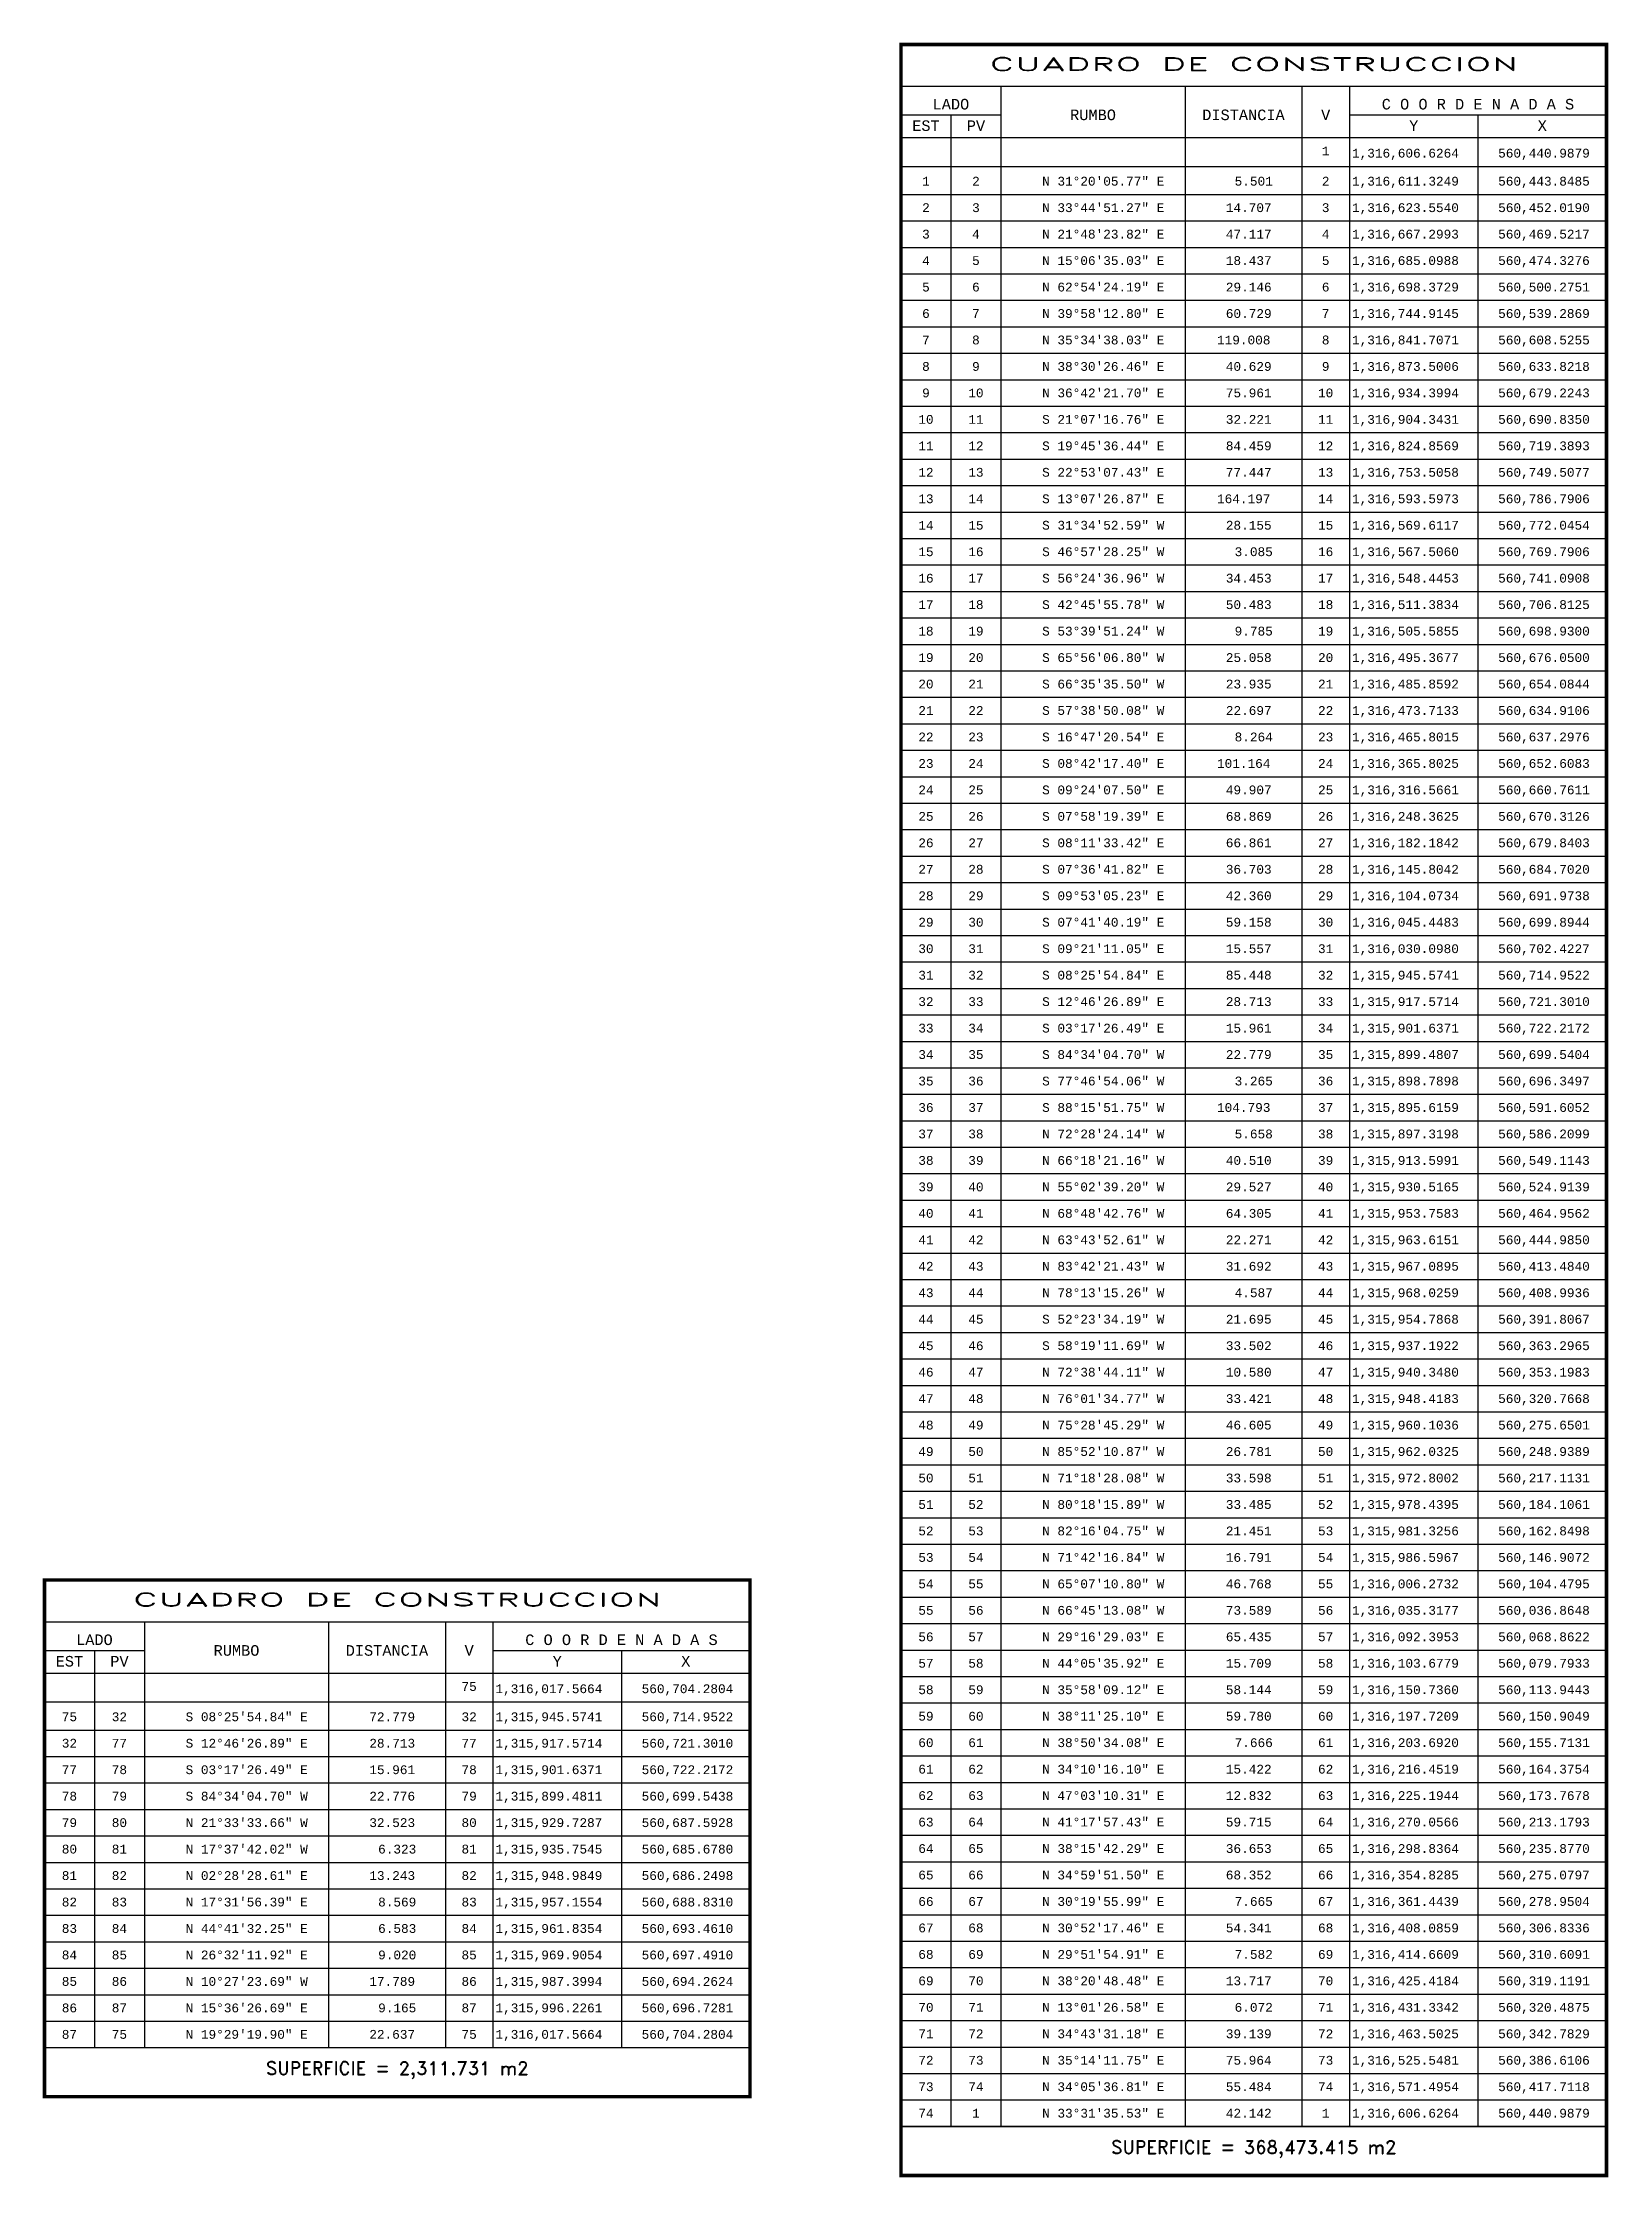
# Model space of a CAD drawing. Header units: millimetres. Extents: x -6666 to 12802, y -941 to 4807.
# Drawn here: x -3841 to -3397, y 3782 to 4387 of the extents above; entities that cross this region are included whole.
import ezdxf
from ezdxf.enums import TextEntityAlignment as Align

# ---------------------------------------------------------------- set-up
doc = ezdxf.new("R2010")
doc.units = ezdxf.units.MM
for name, color, linetype in [('CVL_CUADCON', 1, 'Continuous'), ('CVL_CUADCON_LIN', 8, 'Continuous'), ('CVL_CUADCON_TIT', 1, 'Continuous'), ('CVL_CUADCON_TX', 2, 'Continuous')]:
    doc.layers.add(name, color=color, linetype=linetype)
doc.styles.add('HUECA1', font='HUECA1.shx')
doc.styles.add('MONOTXT4', font='MONOTXT4.shx')

msp = doc.modelspace()

# ---------------------------------------------------------------- texts
at = {"layer": 'CVL_CUADCON_TIT', "color": 1, "style": 'HUECA1', "width": 1.758658}
for p, p2 in [((-3572.6985, 4378.6512), (-3422.766, 4378.6512)), ((-3815.4087, 3943.4903), (-3665.4762, 3943.4903))]:
    msp.add_text('CUADRO DE CONSTRUCCION', height=3.75, dxfattribs=at).set_placement(p, p2, align=Align.FIT)
at = {"layer": 'CVL_CUADCON_TIT', "color": 1, "style": 'MONOTXT4'}
for s, p in [('LADO', (-3583.5485, 4367.6562)), ('C O O R D E N A D A S', (-3434.1985, 4367.6562)), ('EST', (-3590.6235, 4361.5662)), ('PV', (-3576.4485, 4361.5662)), ('Y', (-3452.3985, 4361.5662)), ('X', (-3415.9735, 4361.5662)), ('LADO', (-3826.2587, 3932.4953)), ('C O O R D E N A D A S', (-3676.9087, 3932.4953)), ('EST', (-3833.3337, 3926.4053)), ('PV', (-3819.1587, 3926.4053)), ('Y', (-3695.1087, 3926.4053)), ('X', (-3658.6837, 3926.4053))]:
    msp.add_text(s, height=3, dxfattribs=at).set_placement(p, align=Align.CENTER)
at = {"layer": 'CVL_CUADCON_TIT', "color": 1}
for s, height, style, p in [('RUMBO', 3, 'MONOTXT4', (-3543.2735, 4366.1262)), ('DISTANCIA', 3, 'MONOTXT4', (-3500.6485, 4366.1262)), ('V', 3, 'MONOTXT4', (-3477.3485, 4366.1262)), ('RUMBO', 3, 'MONOTXT4', (-3785.9837, 3930.9653)), ('DISTANCIA', 3, 'MONOTXT4', (-3743.3587, 3930.9653)), ('V', 3, 'MONOTXT4', (-3720.0587, 3930.9653)), ('SUPERFICIE = 2,311.731 m2', 3.75, 'HUECA1', (-3740.4425, 3811.9978)), ('SUPERFICIE = 368,473.415 m2', 3.75, 'HUECA1', (-3497.7322, 3789.6587))]:
    msp.add_text(s, height=height, dxfattribs=dict(at, style=style)).set_placement(p, align=Align.MIDDLE)
at = {"layer": 'CVL_CUADCON_TX', "color": 2, "style": 'MONOTXT4'}
for s, p in [('1', (-3477.3585, 4354.6462)), ('1', (-3590.6235, 4346.0762)), ('2', (-3576.4622, 4346.0762)), ('2', (-3477.3585, 4346.0762)), ('2', (-3590.6235, 4338.5762)), ('3', (-3576.4622, 4338.5762)), ('3', (-3477.3585, 4338.5762)), ('3', (-3590.6235, 4331.0762)), ('4', (-3576.4622, 4331.0762)), ('4', (-3477.3585, 4331.0762)), ('4', (-3590.6235, 4323.5762)), ('5', (-3576.4622, 4323.5762)), ('5', (-3477.3585, 4323.5762)), ('5', (-3590.6235, 4316.0762)), ('6', (-3576.4622, 4316.0762)), ('6', (-3477.3585, 4316.0762)), ('6', (-3590.6235, 4308.5762)), ('7', (-3576.4622, 4308.5762)), ('7', (-3477.3585, 4308.5762)), ('7', (-3590.6235, 4301.0762)), ('8', (-3576.4622, 4301.0762)), ('8', (-3477.3585, 4301.0762)), ('8', (-3590.6235, 4293.5762)), ('9', (-3576.4622, 4293.5762)), ('9', (-3477.3585, 4293.5762)), ('9', (-3590.6235, 4286.0762)), ('10', (-3576.4622, 4286.0762)), ('10', (-3477.3585, 4286.0762)), ('10', (-3590.6235, 4278.5762)), ('11', (-3576.4622, 4278.5762)), ('11', (-3477.3585, 4278.5762)), ('11', (-3590.6235, 4271.0762)), ('12', (-3576.4622, 4271.0762)), ('12', (-3477.3585, 4271.0762)), ('12', (-3590.6235, 4263.5762)), ('13', (-3576.4622, 4263.5762)), ('13', (-3477.3585, 4263.5762)), ('13', (-3590.6235, 4256.0762)), ('14', (-3576.4622, 4256.0762)), ('14', (-3477.3585, 4256.0762)), ('14', (-3590.6235, 4248.5762)), ('15', (-3576.4622, 4248.5762)), ('15', (-3477.3585, 4248.5762)), ('15', (-3590.6235, 4241.0762)), ('16', (-3576.4622, 4241.0762)), ('16', (-3477.3585, 4241.0762)), ('16', (-3590.6235, 4233.5762)), ('17', (-3576.4622, 4233.5762)), ('17', (-3477.3585, 4233.5762)), ('17', (-3590.6235, 4226.0762)), ('18', (-3576.4622, 4226.0762)), ('18', (-3477.3585, 4226.0762)), ('18', (-3590.6235, 4218.5762)), ('19', (-3576.4622, 4218.5762)), ('19', (-3477.3585, 4218.5762)), ('19', (-3590.6235, 4211.0762)), ('20', (-3576.4622, 4211.0762)), ('20', (-3477.3585, 4211.0762)), ('20', (-3590.6235, 4203.5762)), ('21', (-3576.4622, 4203.5762)), ('21', (-3477.3585, 4203.5762)), ('21', (-3590.6235, 4196.0762)), ('22', (-3576.4622, 4196.0762)), ('22', (-3477.3585, 4196.0762)), ('22', (-3590.6235, 4188.5762)), ('23', (-3576.4622, 4188.5762)), ('23', (-3477.3585, 4188.5762)), ('23', (-3590.6235, 4181.0762)), ('24', (-3576.4622, 4181.0762)), ('24', (-3477.3585, 4181.0762)), ('24', (-3590.6235, 4173.5762)), ('25', (-3576.4622, 4173.5762)), ('25', (-3477.3585, 4173.5762)), ('25', (-3590.6235, 4166.0762)), ('26', (-3576.4622, 4166.0762)), ('26', (-3477.3585, 4166.0762)), ('26', (-3590.6235, 4158.5762)), ('27', (-3576.4622, 4158.5762)), ('27', (-3477.3585, 4158.5762)), ('27', (-3590.6235, 4151.0762)), ('28', (-3576.4622, 4151.0762)), ('28', (-3477.3585, 4151.0762)), ('28', (-3590.6235, 4143.5762)), ('29', (-3576.4622, 4143.5762)), ('29', (-3477.3585, 4143.5762)), ('29', (-3590.6235, 4136.0762)), ('30', (-3576.4622, 4136.0762)), ('30', (-3477.3585, 4136.0762)), ('30', (-3590.6235, 4128.5762)), ('31', (-3576.4622, 4128.5762)), ('31', (-3477.3585, 4128.5762)), ('31', (-3590.6235, 4121.0762)), ('32', (-3576.4622, 4121.0762)), ('32', (-3477.3585, 4121.0762)), ('32', (-3590.6235, 4113.5762)), ('33', (-3576.4622, 4113.5762)), ('33', (-3477.3585, 4113.5762)), ('33', (-3590.6235, 4106.0762)), ('34', (-3576.4622, 4106.0762)), ('34', (-3477.3585, 4106.0762)), ('34', (-3590.6235, 4098.5762)), ('35', (-3576.4622, 4098.5762)), ('35', (-3477.3585, 4098.5762)), ('35', (-3590.6235, 4091.0762)), ('36', (-3576.4622, 4091.0762)), ('36', (-3477.3585, 4091.0762)), ('36', (-3590.6235, 4083.5762)), ('37', (-3576.4622, 4083.5762)), ('37', (-3477.3585, 4083.5762)), ('37', (-3590.6235, 4076.0762)), ('38', (-3576.4622, 4076.0762)), ('38', (-3477.3585, 4076.0762)), ('38', (-3590.6235, 4068.5762)), ('39', (-3576.4622, 4068.5762)), ('39', (-3477.3585, 4068.5762)), ('39', (-3590.6235, 4061.0762)), ('40', (-3576.4622, 4061.0762)), ('40', (-3477.3585, 4061.0762)), ('40', (-3590.6235, 4053.5762)), ('41', (-3576.4622, 4053.5762)), ('41', (-3477.3585, 4053.5762)), ('41', (-3590.6235, 4046.0762)), ('42', (-3576.4622, 4046.0762)), ('42', (-3477.3585, 4046.0762)), ('42', (-3590.6235, 4038.5762)), ('43', (-3576.4622, 4038.5762)), ('43', (-3477.3585, 4038.5762)), ('43', (-3590.6235, 4031.0762)), ('44', (-3576.4622, 4031.0762)), ('44', (-3477.3585, 4031.0762)), ('44', (-3590.6235, 4023.5762)), ('45', (-3576.4622, 4023.5762)), ('45', (-3477.3585, 4023.5762)), ('45', (-3590.6235, 4016.0762)), ('46', (-3576.4622, 4016.0762)), ('46', (-3477.3585, 4016.0762)), ('46', (-3590.6235, 4008.5762)), ('47', (-3576.4622, 4008.5762)), ('47', (-3477.3585, 4008.5762)), ('47', (-3590.6235, 4001.0762)), ('48', (-3576.4622, 4001.0762)), ('48', (-3477.3585, 4001.0762)), ('48', (-3590.6235, 3993.5762)), ('49', (-3576.4622, 3993.5762)), ('49', (-3477.3585, 3993.5762)), ('49', (-3590.6235, 3986.0762)), ('50', (-3576.4622, 3986.0762)), ('50', (-3477.3585, 3986.0762)), ('50', (-3590.6235, 3978.5762)), ('51', (-3576.4622, 3978.5762)), ('51', (-3477.3585, 3978.5762)), ('51', (-3590.6235, 3971.0762)), ('52', (-3576.4622, 3971.0762)), ('52', (-3477.3585, 3971.0762)), ('52', (-3590.6235, 3963.5762)), ('53', (-3576.4622, 3963.5762)), ('53', (-3477.3585, 3963.5762)), ('53', (-3590.6235, 3956.0762)), ('54', (-3576.4622, 3956.0762)), ('54', (-3477.3585, 3956.0762)), ('54', (-3590.6235, 3948.5762)), ('55', (-3576.4622, 3948.5762)), ('55', (-3477.3585, 3948.5762)), ('55', (-3590.6235, 3941.0762)), ('56', (-3576.4622, 3941.0762)), ('56', (-3477.3585, 3941.0762)), ('56', (-3590.6235, 3933.5762)), ('57', (-3576.4622, 3933.5762)), ('57', (-3477.3585, 3933.5762)), ('57', (-3590.6235, 3926.0762)), ('58', (-3576.4622, 3926.0762)), ('58', (-3477.3585, 3926.0762)), ('75', (-3720.0687, 3919.4853)), ('58', (-3590.6235, 3918.5762)), ('59', (-3576.4622, 3918.5762)), ('59', (-3477.3585, 3918.5762)), ('75', (-3833.3337, 3910.9153)), ('32', (-3819.1725, 3910.9153)), ('32', (-3720.0687, 3910.9153)), ('59', (-3590.6235, 3911.0762)), ('60', (-3576.4622, 3911.0762)), ('60', (-3477.3585, 3911.0762)), ('32', (-3833.3337, 3903.4153)), ('77', (-3819.1725, 3903.4153)), ('77', (-3720.0687, 3903.4153)), ('60', (-3590.6235, 3903.5762)), ('61', (-3576.4622, 3903.5762)), ('61', (-3477.3585, 3903.5762)), ('77', (-3833.3337, 3895.9153)), ('78', (-3819.1725, 3895.9153)), ('78', (-3720.0687, 3895.9153)), ('61', (-3590.6235, 3896.0762)), ('62', (-3576.4622, 3896.0762)), ('62', (-3477.3585, 3896.0762)), ('78', (-3833.3337, 3888.4153)), ('79', (-3819.1725, 3888.4153)), ('79', (-3720.0687, 3888.4153)), ('62', (-3590.6235, 3888.5762)), ('63', (-3576.4622, 3888.5762)), ('63', (-3477.3585, 3888.5762)), ('63', (-3590.6235, 3881.0762)), ('64', (-3576.4622, 3881.0762)), ('64', (-3477.3585, 3881.0762)), ('79', (-3833.3337, 3880.9153)), ('80', (-3819.1725, 3880.9153)), ('80', (-3720.0687, 3880.9153)), ('80', (-3833.3337, 3873.4153)), ('81', (-3819.1725, 3873.4153)), ('81', (-3720.0687, 3873.4153)), ('64', (-3590.6235, 3873.5762)), ('65', (-3576.4622, 3873.5762)), ('65', (-3477.3585, 3873.5762)), ('81', (-3833.3337, 3865.9153)), ('82', (-3819.1725, 3865.9153)), ('82', (-3720.0687, 3865.9153)), ('65', (-3590.6235, 3866.0762)), ('66', (-3576.4622, 3866.0762)), ('66', (-3477.3585, 3866.0762)), ('82', (-3833.3337, 3858.4153)), ('83', (-3819.1725, 3858.4153)), ('83', (-3720.0687, 3858.4153)), ('66', (-3590.6235, 3858.5762)), ('67', (-3576.4622, 3858.5762)), ('67', (-3477.3585, 3858.5762)), ('83', (-3833.3337, 3850.9153)), ('84', (-3819.1725, 3850.9153)), ('84', (-3720.0687, 3850.9153)), ('67', (-3590.6235, 3851.0762)), ('68', (-3576.4622, 3851.0762)), ('68', (-3477.3585, 3851.0762)), ('84', (-3833.3337, 3843.4153)), ('85', (-3819.1725, 3843.4153)), ('85', (-3720.0687, 3843.4153)), ('68', (-3590.6235, 3843.5762)), ('69', (-3576.4622, 3843.5762)), ('69', (-3477.3585, 3843.5762)), ('85', (-3833.3337, 3835.9153)), ('86', (-3819.1725, 3835.9153)), ('86', (-3720.0687, 3835.9153)), ('69', (-3590.6235, 3836.0762)), ('70', (-3576.4622, 3836.0762)), ('70', (-3477.3585, 3836.0762)), ('86', (-3833.3337, 3828.4153)), ('87', (-3819.1725, 3828.4153)), ('87', (-3720.0687, 3828.4153)), ('70', (-3590.6235, 3828.5762)), ('71', (-3576.4622, 3828.5762)), ('71', (-3477.3585, 3828.5762)), ('87', (-3833.3337, 3820.9153)), ('75', (-3819.1725, 3820.9153)), ('75', (-3720.0687, 3820.9153)), ('71', (-3590.6235, 3821.0762)), ('72', (-3576.4622, 3821.0762)), ('72', (-3477.3585, 3821.0762)), ('72', (-3590.6235, 3813.5762)), ('73', (-3576.4622, 3813.5762)), ('73', (-3477.3585, 3813.5762)), ('73', (-3590.6235, 3806.0762)), ('74', (-3576.4622, 3806.0762)), ('74', (-3477.3585, 3806.0762)), ('74', (-3590.6235, 3798.5762)), ('1', (-3576.4622, 3798.5762)), ('1', (-3477.3585, 3798.5762))]:
    msp.add_text(s, height=2.5, dxfattribs=at).set_placement(p, align=Align.CENTER)
for s, p in [('1,316,606.6264', (-3469.8985, 4354.0212)), ('560,440.9879', (-3428.4735, 4354.0212)), ('N 31%%d20\'05.77" E', (-3557.6985, 4346.0762)), ('5.501', (-3503.1485, 4346.0762)), ('1,316,611.3249', (-3469.8985, 4346.0762)), ('560,443.8485', (-3428.4735, 4346.0762)), ('N 33%%d44\'51.27" E', (-3557.6985, 4338.5762)), ('14.707', (-3505.6485, 4338.5762)), ('1,316,623.5540', (-3469.8985, 4338.5762)), ('560,452.0190', (-3428.4735, 4338.5762)), ('N 21%%d48\'23.82" E', (-3557.6985, 4331.0762)), ('47.117', (-3505.6485, 4331.0762)), ('1,316,667.2993', (-3469.8985, 4331.0762)), ('560,469.5217', (-3428.4735, 4331.0762)), ('N 15%%d06\'35.03" E', (-3557.6985, 4323.5762)), ('18.437', (-3505.6485, 4323.5762)), ('1,316,685.0988', (-3469.8985, 4323.5762)), ('560,474.3276', (-3428.4735, 4323.5762)), ('N 62%%d54\'24.19" E', (-3557.6985, 4316.0762)), ('29.146', (-3505.6485, 4316.0762)), ('1,316,698.3729', (-3469.8985, 4316.0762)), ('560,500.2751', (-3428.4735, 4316.0762)), ('N 39%%d58\'12.80" E', (-3557.6985, 4308.5762)), ('60.729', (-3505.6485, 4308.5762)), ('1,316,744.9145', (-3469.8985, 4308.5762)), ('560,539.2869', (-3428.4735, 4308.5762)), ('N 35%%d34\'38.03" E', (-3557.6985, 4301.0762)), ('119.008', (-3508.1485, 4301.0762)), ('1,316,841.7071', (-3469.8985, 4301.0762)), ('560,608.5255', (-3428.4735, 4301.0762)), ('N 38%%d30\'26.46" E', (-3557.6985, 4293.5762)), ('40.629', (-3505.6485, 4293.5762)), ('1,316,873.5006', (-3469.8985, 4293.5762)), ('560,633.8218', (-3428.4735, 4293.5762)), ('N 36%%d42\'21.70" E', (-3557.6985, 4286.0762)), ('75.961', (-3505.6485, 4286.0762)), ('1,316,934.3994', (-3469.8985, 4286.0762)), ('560,679.2243', (-3428.4735, 4286.0762)), ('S 21%%d07\'16.76" E', (-3557.6985, 4278.5762)), ('32.221', (-3505.6485, 4278.5762)), ('1,316,904.3431', (-3469.8985, 4278.5762)), ('560,690.8350', (-3428.4735, 4278.5762)), ('S 19%%d45\'36.44" E', (-3557.6985, 4271.0762)), ('84.459', (-3505.6485, 4271.0762)), ('1,316,824.8569', (-3469.8985, 4271.0762)), ('560,719.3893', (-3428.4735, 4271.0762)), ('S 22%%d53\'07.43" E', (-3557.6985, 4263.5762)), ('77.447', (-3505.6485, 4263.5762)), ('1,316,753.5058', (-3469.8985, 4263.5762)), ('560,749.5077', (-3428.4735, 4263.5762)), ('S 13%%d07\'26.87" E', (-3557.6985, 4256.0762)), ('164.197', (-3508.1485, 4256.0762)), ('1,316,593.5973', (-3469.8985, 4256.0762)), ('560,786.7906', (-3428.4735, 4256.0762)), ('S 31%%d34\'52.59" W', (-3557.6985, 4248.5762)), ('28.155', (-3505.6485, 4248.5762)), ('1,316,569.6117', (-3469.8985, 4248.5762)), ('560,772.0454', (-3428.4735, 4248.5762)), ('S 46%%d57\'28.25" W', (-3557.6985, 4241.0762)), ('3.085', (-3503.1485, 4241.0762)), ('1,316,567.5060', (-3469.8985, 4241.0762)), ('560,769.7906', (-3428.4735, 4241.0762)), ('S 56%%d24\'36.96" W', (-3557.6985, 4233.5762)), ('34.453', (-3505.6485, 4233.5762)), ('1,316,548.4453', (-3469.8985, 4233.5762)), ('560,741.0908', (-3428.4735, 4233.5762)), ('S 42%%d45\'55.78" W', (-3557.6985, 4226.0762)), ('50.483', (-3505.6485, 4226.0762)), ('1,316,511.3834', (-3469.8985, 4226.0762)), ('560,706.8125', (-3428.4735, 4226.0762)), ('S 53%%d39\'51.24" W', (-3557.6985, 4218.5762)), ('9.785', (-3503.1485, 4218.5762)), ('1,316,505.5855', (-3469.8985, 4218.5762)), ('560,698.9300', (-3428.4735, 4218.5762)), ('S 65%%d56\'06.80" W', (-3557.6985, 4211.0762)), ('25.058', (-3505.6485, 4211.0762)), ('1,316,495.3677', (-3469.8985, 4211.0762)), ('560,676.0500', (-3428.4735, 4211.0762)), ('S 66%%d35\'35.50" W', (-3557.6985, 4203.5762)), ('23.935', (-3505.6485, 4203.5762)), ('1,316,485.8592', (-3469.8985, 4203.5762)), ('560,654.0844', (-3428.4735, 4203.5762)), ('S 57%%d38\'50.08" W', (-3557.6985, 4196.0762)), ('22.697', (-3505.6485, 4196.0762)), ('1,316,473.7133', (-3469.8985, 4196.0762)), ('560,634.9106', (-3428.4735, 4196.0762)), ('S 16%%d47\'20.54" E', (-3557.6985, 4188.5762)), ('8.264', (-3503.1485, 4188.5762)), ('1,316,465.8015', (-3469.8985, 4188.5762)), ('560,637.2976', (-3428.4735, 4188.5762)), ('S 08%%d42\'17.40" E', (-3557.6985, 4181.0762)), ('101.164', (-3508.1485, 4181.0762)), ('1,316,365.8025', (-3469.8985, 4181.0762)), ('560,652.6083', (-3428.4735, 4181.0762)), ('S 09%%d24\'07.50" E', (-3557.6985, 4173.5762)), ('49.907', (-3505.6485, 4173.5762)), ('1,316,316.5661', (-3469.8985, 4173.5762)), ('560,660.7611', (-3428.4735, 4173.5762)), ('S 07%%d58\'19.39" E', (-3557.6985, 4166.0762)), ('68.869', (-3505.6485, 4166.0762)), ('1,316,248.3625', (-3469.8985, 4166.0762)), ('560,670.3126', (-3428.4735, 4166.0762)), ('S 08%%d11\'33.42" E', (-3557.6985, 4158.5762)), ('66.861', (-3505.6485, 4158.5762)), ('1,316,182.1842', (-3469.8985, 4158.5762)), ('560,679.8403', (-3428.4735, 4158.5762)), ('S 07%%d36\'41.82" E', (-3557.6985, 4151.0762)), ('36.703', (-3505.6485, 4151.0762)), ('1,316,145.8042', (-3469.8985, 4151.0762)), ('560,684.7020', (-3428.4735, 4151.0762)), ('S 09%%d53\'05.23" E', (-3557.6985, 4143.5762)), ('42.360', (-3505.6485, 4143.5762)), ('1,316,104.0734', (-3469.8985, 4143.5762)), ('560,691.9738', (-3428.4735, 4143.5762)), ('S 07%%d41\'40.19" E', (-3557.6985, 4136.0762)), ('59.158', (-3505.6485, 4136.0762)), ('1,316,045.4483', (-3469.8985, 4136.0762)), ('560,699.8944', (-3428.4735, 4136.0762)), ('S 09%%d21\'11.05" E', (-3557.6985, 4128.5762)), ('15.557', (-3505.6485, 4128.5762)), ('1,316,030.0980', (-3469.8985, 4128.5762)), ('560,702.4227', (-3428.4735, 4128.5762)), ('S 08%%d25\'54.84" E', (-3557.6985, 4121.0762)), ('85.448', (-3505.6485, 4121.0762)), ('1,315,945.5741', (-3469.8985, 4121.0762)), ('560,714.9522', (-3428.4735, 4121.0762)), ('S 12%%d46\'26.89" E', (-3557.6985, 4113.5762)), ('28.713', (-3505.6485, 4113.5762)), ('1,315,917.5714', (-3469.8985, 4113.5762)), ('560,721.3010', (-3428.4735, 4113.5762)), ('S 03%%d17\'26.49" E', (-3557.6985, 4106.0762)), ('15.961', (-3505.6485, 4106.0762)), ('1,315,901.6371', (-3469.8985, 4106.0762)), ('560,722.2172', (-3428.4735, 4106.0762)), ('S 84%%d34\'04.70" W', (-3557.6985, 4098.5762)), ('22.779', (-3505.6485, 4098.5762)), ('1,315,899.4807', (-3469.8985, 4098.5762)), ('560,699.5404', (-3428.4735, 4098.5762)), ('S 77%%d46\'54.06" W', (-3557.6985, 4091.0762)), ('3.265', (-3503.1485, 4091.0762)), ('1,315,898.7898', (-3469.8985, 4091.0762)), ('560,696.3497', (-3428.4735, 4091.0762)), ('S 88%%d15\'51.75" W', (-3557.6985, 4083.5762)), ('104.793', (-3508.1485, 4083.5762)), ('1,315,895.6159', (-3469.8985, 4083.5762)), ('560,591.6052', (-3428.4735, 4083.5762)), ('N 72%%d28\'24.14" W', (-3557.6985, 4076.0762)), ('5.658', (-3503.1485, 4076.0762)), ('1,315,897.3198', (-3469.8985, 4076.0762)), ('560,586.2099', (-3428.4735, 4076.0762)), ('N 66%%d18\'21.16" W', (-3557.6985, 4068.5762)), ('40.510', (-3505.6485, 4068.5762)), ('1,315,913.5991', (-3469.8985, 4068.5762)), ('560,549.1143', (-3428.4735, 4068.5762)), ('N 55%%d02\'39.20" W', (-3557.6985, 4061.0762)), ('29.527', (-3505.6485, 4061.0762)), ('1,315,930.5165', (-3469.8985, 4061.0762)), ('560,524.9139', (-3428.4735, 4061.0762)), ('N 68%%d48\'42.76" W', (-3557.6985, 4053.5762)), ('64.305', (-3505.6485, 4053.5762)), ('1,315,953.7583', (-3469.8985, 4053.5762)), ('560,464.9562', (-3428.4735, 4053.5762)), ('N 63%%d43\'52.61" W', (-3557.6985, 4046.0762)), ('22.271', (-3505.6485, 4046.0762)), ('1,315,963.6151', (-3469.8985, 4046.0762)), ('560,444.9850', (-3428.4735, 4046.0762)), ('N 83%%d42\'21.43" W', (-3557.6985, 4038.5762)), ('31.692', (-3505.6485, 4038.5762)), ('1,315,967.0895', (-3469.8985, 4038.5762)), ('560,413.4840', (-3428.4735, 4038.5762)), ('N 78%%d13\'15.26" W', (-3557.6985, 4031.0762)), ('4.587', (-3503.1485, 4031.0762)), ('1,315,968.0259', (-3469.8985, 4031.0762)), ('560,408.9936', (-3428.4735, 4031.0762)), ('S 52%%d23\'34.19" W', (-3557.6985, 4023.5762)), ('21.695', (-3505.6485, 4023.5762)), ('1,315,954.7868', (-3469.8985, 4023.5762)), ('560,391.8067', (-3428.4735, 4023.5762)), ('S 58%%d19\'11.69" W', (-3557.6985, 4016.0762)), ('33.502', (-3505.6485, 4016.0762)), ('1,315,937.1922', (-3469.8985, 4016.0762)), ('560,363.2965', (-3428.4735, 4016.0762)), ('N 72%%d38\'44.11" W', (-3557.6985, 4008.5762)), ('10.580', (-3505.6485, 4008.5762)), ('1,315,940.3480', (-3469.8985, 4008.5762)), ('560,353.1983', (-3428.4735, 4008.5762)), ('N 76%%d01\'34.77" W', (-3557.6985, 4001.0762)), ('33.421', (-3505.6485, 4001.0762)), ('1,315,948.4183', (-3469.8985, 4001.0762)), ('560,320.7668', (-3428.4735, 4001.0762)), ('N 75%%d28\'45.29" W', (-3557.6985, 3993.5762)), ('46.605', (-3505.6485, 3993.5762)), ('1,315,960.1036', (-3469.8985, 3993.5762)), ('560,275.6501', (-3428.4735, 3993.5762)), ('N 85%%d52\'10.87" W', (-3557.6985, 3986.0762)), ('26.781', (-3505.6485, 3986.0762)), ('1,315,962.0325', (-3469.8985, 3986.0762)), ('560,248.9389', (-3428.4735, 3986.0762)), ('N 71%%d18\'28.08" W', (-3557.6985, 3978.5762)), ('33.598', (-3505.6485, 3978.5762)), ('1,315,972.8002', (-3469.8985, 3978.5762)), ('560,217.1131', (-3428.4735, 3978.5762)), ('N 80%%d18\'15.89" W', (-3557.6985, 3971.0762)), ('33.485', (-3505.6485, 3971.0762)), ('1,315,978.4395', (-3469.8985, 3971.0762)), ('560,184.1061', (-3428.4735, 3971.0762)), ('N 82%%d16\'04.75" W', (-3557.6985, 3963.5762)), ('21.451', (-3505.6485, 3963.5762)), ('1,315,981.3256', (-3469.8985, 3963.5762)), ('560,162.8498', (-3428.4735, 3963.5762)), ('N 71%%d42\'16.84" W', (-3557.6985, 3956.0762)), ('16.791', (-3505.6485, 3956.0762)), ('1,315,986.5967', (-3469.8985, 3956.0762)), ('560,146.9072', (-3428.4735, 3956.0762)), ('N 65%%d07\'10.80" W', (-3557.6985, 3948.5762)), ('46.768', (-3505.6485, 3948.5762)), ('1,316,006.2732', (-3469.8985, 3948.5762)), ('560,104.4795', (-3428.4735, 3948.5762)), ('N 66%%d45\'13.08" W', (-3557.6985, 3941.0762)), ('73.589', (-3505.6485, 3941.0762)), ('1,316,035.3177', (-3469.8985, 3941.0762)), ('560,036.8648', (-3428.4735, 3941.0762)), ('N 29%%d16\'29.03" E', (-3557.6985, 3933.5762)), ('65.435', (-3505.6485, 3933.5762)), ('1,316,092.3953', (-3469.8985, 3933.5762)), ('560,068.8622', (-3428.4735, 3933.5762)), ('N 44%%d05\'35.92" E', (-3557.6985, 3926.0762)), ('15.709', (-3505.6485, 3926.0762)), ('1,316,103.6779', (-3469.8985, 3926.0762)), ('560,079.7933', (-3428.4735, 3926.0762)), ('1,316,017.5664', (-3712.6087, 3918.8603)), ('560,704.2804', (-3671.1837, 3918.8603)), ('N 35%%d58\'09.12" E', (-3557.6985, 3918.5762)), ('58.144', (-3505.6485, 3918.5762)), ('1,316,150.7360', (-3469.8985, 3918.5762)), ('560,113.9443', (-3428.4735, 3918.5762)), ('N 38%%d11\'25.10" E', (-3557.6985, 3911.0762)), ('S 08%%d25\'54.84" E', (-3800.4087, 3910.9153)), ('72.779', (-3748.3587, 3910.9153)), ('1,315,945.5741', (-3712.6087, 3910.9153)), ('560,714.9522', (-3671.1837, 3910.9153)), ('59.780', (-3505.6485, 3911.0762)), ('1,316,197.7209', (-3469.8985, 3911.0762)), ('560,150.9049', (-3428.4735, 3911.0762)), ('S 12%%d46\'26.89" E', (-3800.4087, 3903.4153)), ('28.713', (-3748.3587, 3903.4153)), ('1,315,917.5714', (-3712.6087, 3903.4153)), ('560,721.3010', (-3671.1837, 3903.4153)), ('N 38%%d50\'34.08" E', (-3557.6985, 3903.5762)), ('7.666', (-3503.1485, 3903.5762)), ('1,316,203.6920', (-3469.8985, 3903.5762)), ('560,155.7131', (-3428.4735, 3903.5762)), ('S 03%%d17\'26.49" E', (-3800.4087, 3895.9153)), ('15.961', (-3748.3587, 3895.9153)), ('1,315,901.6371', (-3712.6087, 3895.9153)), ('560,722.2172', (-3671.1837, 3895.9153)), ('N 34%%d10\'16.10" E', (-3557.6985, 3896.0762)), ('15.422', (-3505.6485, 3896.0762)), ('1,316,216.4519', (-3469.8985, 3896.0762)), ('560,164.3754', (-3428.4735, 3896.0762)), ('S 84%%d34\'04.70" W', (-3800.4087, 3888.4153)), ('22.776', (-3748.3587, 3888.4153)), ('1,315,899.4811', (-3712.6087, 3888.4153)), ('560,699.5438', (-3671.1837, 3888.4153)), ('N 47%%d03\'10.31" E', (-3557.6985, 3888.5762)), ('12.832', (-3505.6485, 3888.5762)), ('1,316,225.1944', (-3469.8985, 3888.5762)), ('560,173.7678', (-3428.4735, 3888.5762)), ('N 21%%d33\'33.66" W', (-3800.4087, 3880.9153)), ('N 41%%d17\'57.43" E', (-3557.6985, 3881.0762)), ('59.715', (-3505.6485, 3881.0762)), ('1,316,270.0566', (-3469.8985, 3881.0762)), ('560,213.1793', (-3428.4735, 3881.0762)), ('32.523', (-3748.3587, 3880.9153)), ('1,315,929.7287', (-3712.6087, 3880.9153)), ('560,687.5928', (-3671.1837, 3880.9153)), ('N 17%%d37\'42.02" W', (-3800.4087, 3873.4153)), ('6.323', (-3745.8587, 3873.4153)), ('1,315,935.7545', (-3712.6087, 3873.4153)), ('560,685.6780', (-3671.1837, 3873.4153)), ('N 38%%d15\'42.29" E', (-3557.6985, 3873.5762)), ('36.653', (-3505.6485, 3873.5762)), ('1,316,298.8364', (-3469.8985, 3873.5762)), ('560,235.8770', (-3428.4735, 3873.5762)), ('N 02%%d28\'28.61" E', (-3800.4087, 3865.9153)), ('13.243', (-3748.3587, 3865.9153)), ('1,315,948.9849', (-3712.6087, 3865.9153)), ('560,686.2498', (-3671.1837, 3865.9153)), ('N 34%%d59\'51.50" E', (-3557.6985, 3866.0762)), ('68.352', (-3505.6485, 3866.0762)), ('1,316,354.8285', (-3469.8985, 3866.0762)), ('560,275.0797', (-3428.4735, 3866.0762)), ('N 17%%d31\'56.39" E', (-3800.4087, 3858.4153)), ('8.569', (-3745.8587, 3858.4153)), ('1,315,957.1554', (-3712.6087, 3858.4153)), ('560,688.8310', (-3671.1837, 3858.4153)), ('N 30%%d19\'55.99" E', (-3557.6985, 3858.5762)), ('7.665', (-3503.1485, 3858.5762)), ('1,316,361.4439', (-3469.8985, 3858.5762)), ('560,278.9504', (-3428.4735, 3858.5762)), ('N 44%%d41\'32.25" E', (-3800.4087, 3850.9153)), ('6.583', (-3745.8587, 3850.9153)), ('1,315,961.8354', (-3712.6087, 3850.9153)), ('560,693.4610', (-3671.1837, 3850.9153)), ('N 30%%d52\'17.46" E', (-3557.6985, 3851.0762)), ('54.341', (-3505.6485, 3851.0762)), ('1,316,408.0859', (-3469.8985, 3851.0762)), ('560,306.8336', (-3428.4735, 3851.0762)), ('N 26%%d32\'11.92" E', (-3800.4087, 3843.4153)), ('9.020', (-3745.8587, 3843.4153)), ('1,315,969.9054', (-3712.6087, 3843.4153)), ('560,697.4910', (-3671.1837, 3843.4153)), ('N 29%%d51\'54.91" E', (-3557.6985, 3843.5762)), ('7.582', (-3503.1485, 3843.5762)), ('1,316,414.6609', (-3469.8985, 3843.5762)), ('560,310.6091', (-3428.4735, 3843.5762)), ('N 10%%d27\'23.69" W', (-3800.4087, 3835.9153)), ('17.789', (-3748.3587, 3835.9153)), ('1,315,987.3994', (-3712.6087, 3835.9153)), ('560,694.2624', (-3671.1837, 3835.9153)), ('N 38%%d20\'48.48" E', (-3557.6985, 3836.0762)), ('13.717', (-3505.6485, 3836.0762)), ('1,316,425.4184', (-3469.8985, 3836.0762)), ('560,319.1191', (-3428.4735, 3836.0762)), ('N 15%%d36\'26.69" E', (-3800.4087, 3828.4153)), ('9.165', (-3745.8587, 3828.4153)), ('1,315,996.2261', (-3712.6087, 3828.4153)), ('560,696.7281', (-3671.1837, 3828.4153)), ('N 13%%d01\'26.58" E', (-3557.6985, 3828.5762)), ('6.072', (-3503.1485, 3828.5762)), ('1,316,431.3342', (-3469.8985, 3828.5762)), ('560,320.4875', (-3428.4735, 3828.5762)), ('N 19%%d29\'19.90" E', (-3800.4087, 3820.9153)), ('22.637', (-3748.3587, 3820.9153)), ('1,316,017.5664', (-3712.6087, 3820.9153)), ('560,704.2804', (-3671.1837, 3820.9153)), ('N 34%%d43\'31.18" E', (-3557.6985, 3821.0762)), ('39.139', (-3505.6485, 3821.0762)), ('1,316,463.5025', (-3469.8985, 3821.0762)), ('560,342.7829', (-3428.4735, 3821.0762)), ('N 35%%d14\'11.75" E', (-3557.6985, 3813.5762)), ('75.964', (-3505.6485, 3813.5762)), ('1,316,525.5481', (-3469.8985, 3813.5762)), ('560,386.6106', (-3428.4735, 3813.5762)), ('N 34%%d05\'36.81" E', (-3557.6985, 3806.0762)), ('55.484', (-3505.6485, 3806.0762)), ('1,316,571.4954', (-3469.8985, 3806.0762)), ('560,417.7118', (-3428.4735, 3806.0762)), ('N 33%%d31\'35.53" E', (-3557.6985, 3798.5762)), ('42.142', (-3505.6485, 3798.5762)), ('1,316,606.6264', (-3469.8985, 3798.5762)), ('560,440.9879', (-3428.4735, 3798.5762))]:
    msp.add_text(s, height=2.5, dxfattribs=at).set_placement(p)

# ---------------------------------------------------------------- linework, layer by layer
at = {"layer": 'CVL_CUADCON', "color": 1, "linetype": 'Continuous', "const_width": 1, "flags": 128}
for points in [[(-3597.6985, 4386.0762), (-3397.766, 4386.0762), (-3397.766, 3782.1587), (-3597.6985, 3782.1587)], [(-3840.4087, 3950.9153), (-3640.4762, 3950.9153), (-3640.4762, 3804.4978), (-3840.4087, 3804.4978)]]:
    msp.add_lwpolyline(points, close=True, dxfattribs=at)
at = {"layer": 'CVL_CUADCON', "color": 1, "linetype": 'Continuous', "const_width": 0.375, "flags": 128}
for points in [[(-3597.6985, 4374.2037), (-3397.766, 4374.2037)], [(-3597.6985, 4359.6587), (-3397.766, 4359.6587)], [(-3840.4087, 3939.0428), (-3640.4762, 3939.0428)], [(-3840.4087, 3924.4978), (-3640.4762, 3924.4978)], [(-3840.4087, 3818.4153), (-3640.4762, 3818.4153)], [(-3597.6985, 3796.0762), (-3397.766, 3796.0762)]]:
    msp.add_lwpolyline(points, dxfattribs=at)
at = {"layer": 'CVL_CUADCON_LIN', "color": 8, "linetype": 'Continuous'}
for p, q in [((-3569.376, 4374.2037), (-3569.376, 3796.0762)), ((-3517.1985, 4374.2037), (-3517.1985, 3796.0762)), ((-3484.091, 4374.2037), (-3484.091, 3796.0762)), ((-3470.626, 4374.2037), (-3470.626, 3796.0762)), ((-3597.6985, 4366.1337), (-3569.376, 4366.1337)), ((-3583.5485, 4366.1337), (-3583.5485, 3796.0762)), ((-3470.626, 4366.1337), (-3397.766, 4366.1337)), ((-3434.196, 4366.1337), (-3434.196, 3796.0762)), ((-3597.6985, 4351.5212), (-3397.766, 4351.5212)), ((-3597.6985, 4343.5762), (-3397.766, 4343.5762)), ((-3597.6985, 4336.0762), (-3397.766, 4336.0762)), ((-3597.6985, 4328.5762), (-3397.766, 4328.5762)), ((-3597.6985, 4321.0762), (-3397.766, 4321.0762)), ((-3597.6985, 4313.5762), (-3397.766, 4313.5762)), ((-3597.6985, 4306.0762), (-3397.766, 4306.0762)), ((-3597.6985, 4298.5762), (-3397.766, 4298.5762)), ((-3597.6985, 4291.0762), (-3397.766, 4291.0762)), ((-3597.6985, 4283.5762), (-3397.766, 4283.5762)), ((-3597.6985, 4276.0762), (-3397.766, 4276.0762)), ((-3597.6985, 4268.5762), (-3397.766, 4268.5762)), ((-3597.6985, 4261.0762), (-3397.766, 4261.0762)), ((-3597.6985, 4253.5762), (-3397.766, 4253.5762)), ((-3597.6985, 4246.0762), (-3397.766, 4246.0762)), ((-3597.6985, 4238.5762), (-3397.766, 4238.5762)), ((-3597.6985, 4231.0762), (-3397.766, 4231.0762)), ((-3597.6985, 4223.5762), (-3397.766, 4223.5762)), ((-3597.6985, 4216.0762), (-3397.766, 4216.0762)), ((-3597.6985, 4208.5762), (-3397.766, 4208.5762)), ((-3597.6985, 4201.0762), (-3397.766, 4201.0762)), ((-3597.6985, 4193.5762), (-3397.766, 4193.5762)), ((-3597.6985, 4186.0762), (-3397.766, 4186.0762)), ((-3597.6985, 4178.5762), (-3397.766, 4178.5762)), ((-3597.6985, 4171.0762), (-3397.766, 4171.0762)), ((-3597.6985, 4163.5762), (-3397.766, 4163.5762)), ((-3597.6985, 4156.0762), (-3397.766, 4156.0762)), ((-3597.6985, 4148.5762), (-3397.766, 4148.5762)), ((-3597.6985, 4141.0762), (-3397.766, 4141.0762)), ((-3597.6985, 4133.5762), (-3397.766, 4133.5762)), ((-3597.6985, 4126.0762), (-3397.766, 4126.0762)), ((-3597.6985, 4118.5762), (-3397.766, 4118.5762)), ((-3597.6985, 4111.0762), (-3397.766, 4111.0762)), ((-3597.6985, 4103.5762), (-3397.766, 4103.5762)), ((-3597.6985, 4096.0762), (-3397.766, 4096.0762)), ((-3597.6985, 4088.5762), (-3397.766, 4088.5762)), ((-3597.6985, 4081.0762), (-3397.766, 4081.0762)), ((-3597.6985, 4073.5762), (-3397.766, 4073.5762)), ((-3597.6985, 4066.0762), (-3397.766, 4066.0762)), ((-3597.6985, 4058.5762), (-3397.766, 4058.5762)), ((-3597.6985, 4051.0762), (-3397.766, 4051.0762)), ((-3597.6985, 4043.5762), (-3397.766, 4043.5762)), ((-3597.6985, 4036.0762), (-3397.766, 4036.0762)), ((-3597.6985, 4028.5762), (-3397.766, 4028.5762)), ((-3597.6985, 4021.0762), (-3397.766, 4021.0762)), ((-3597.6985, 4013.5762), (-3397.766, 4013.5762)), ((-3597.6985, 4006.0762), (-3397.766, 4006.0762)), ((-3597.6985, 3998.5762), (-3397.766, 3998.5762)), ((-3597.6985, 3991.0762), (-3397.766, 3991.0762)), ((-3597.6985, 3983.5762), (-3397.766, 3983.5762)), ((-3597.6985, 3976.0762), (-3397.766, 3976.0762)), ((-3597.6985, 3968.5762), (-3397.766, 3968.5762)), ((-3597.6985, 3961.0762), (-3397.766, 3961.0762)), ((-3597.6985, 3953.5762), (-3397.766, 3953.5762)), ((-3597.6985, 3946.0762), (-3397.766, 3946.0762)), ((-3812.0862, 3939.0428), (-3812.0862, 3818.4153)), ((-3759.9087, 3939.0428), (-3759.9087, 3818.4153)), ((-3726.8012, 3939.0428), (-3726.8012, 3818.4153)), ((-3713.3362, 3939.0428), (-3713.3362, 3818.4153)), ((-3597.6985, 3938.5762), (-3397.766, 3938.5762)), ((-3840.4087, 3930.9728), (-3812.0862, 3930.9728)), ((-3826.2587, 3930.9728), (-3826.2587, 3818.4153)), ((-3713.3362, 3930.9728), (-3640.4762, 3930.9728)), ((-3676.9062, 3930.9728), (-3676.9062, 3818.4153)), ((-3597.6985, 3931.0762), (-3397.766, 3931.0762)), ((-3597.6985, 3923.5762), (-3397.766, 3923.5762)), ((-3840.4087, 3916.3603), (-3640.4762, 3916.3603)), ((-3597.6985, 3916.0762), (-3397.766, 3916.0762)), ((-3840.4087, 3908.4153), (-3640.4762, 3908.4153)), ((-3597.6985, 3908.5762), (-3397.766, 3908.5762)), ((-3840.4087, 3900.9153), (-3640.4762, 3900.9153)), ((-3597.6985, 3901.0762), (-3397.766, 3901.0762)), ((-3840.4087, 3893.4153), (-3640.4762, 3893.4153)), ((-3597.6985, 3893.5762), (-3397.766, 3893.5762)), ((-3840.4087, 3885.9153), (-3640.4762, 3885.9153)), ((-3597.6985, 3886.0762), (-3397.766, 3886.0762)), ((-3840.4087, 3878.4153), (-3640.4762, 3878.4153)), ((-3597.6985, 3878.5762), (-3397.766, 3878.5762)), ((-3840.4087, 3870.9153), (-3640.4762, 3870.9153)), ((-3597.6985, 3871.0762), (-3397.766, 3871.0762)), ((-3840.4087, 3863.4153), (-3640.4762, 3863.4153)), ((-3597.6985, 3863.5762), (-3397.766, 3863.5762)), ((-3840.4087, 3855.9153), (-3640.4762, 3855.9153)), ((-3597.6985, 3856.0762), (-3397.766, 3856.0762)), ((-3840.4087, 3848.4153), (-3640.4762, 3848.4153)), ((-3597.6985, 3848.5762), (-3397.766, 3848.5762)), ((-3840.4087, 3840.9153), (-3640.4762, 3840.9153)), ((-3597.6985, 3841.0762), (-3397.766, 3841.0762)), ((-3840.4087, 3833.4153), (-3640.4762, 3833.4153)), ((-3597.6985, 3833.5762), (-3397.766, 3833.5762)), ((-3840.4087, 3825.9153), (-3640.4762, 3825.9153)), ((-3597.6985, 3826.0762), (-3397.766, 3826.0762)), ((-3840.4087, 3818.4153), (-3640.4762, 3818.4153)), ((-3597.6985, 3818.5762), (-3397.766, 3818.5762)), ((-3597.6985, 3811.0762), (-3397.766, 3811.0762)), ((-3597.6985, 3803.5762), (-3397.766, 3803.5762)), ((-3597.6985, 3796.0762), (-3397.766, 3796.0762))]:
    msp.add_line(p, q, dxfattribs=at)

msp.set_redraw_order([(e.dxf.handle, doc.entitydb.next_handle()) for e in msp.query("TEXT MTEXT ATTDEF DIMENSION ARC_DIMENSION")])  # texts and dimensions are drawn at this point

doc.saveas('drawing.dxf')
